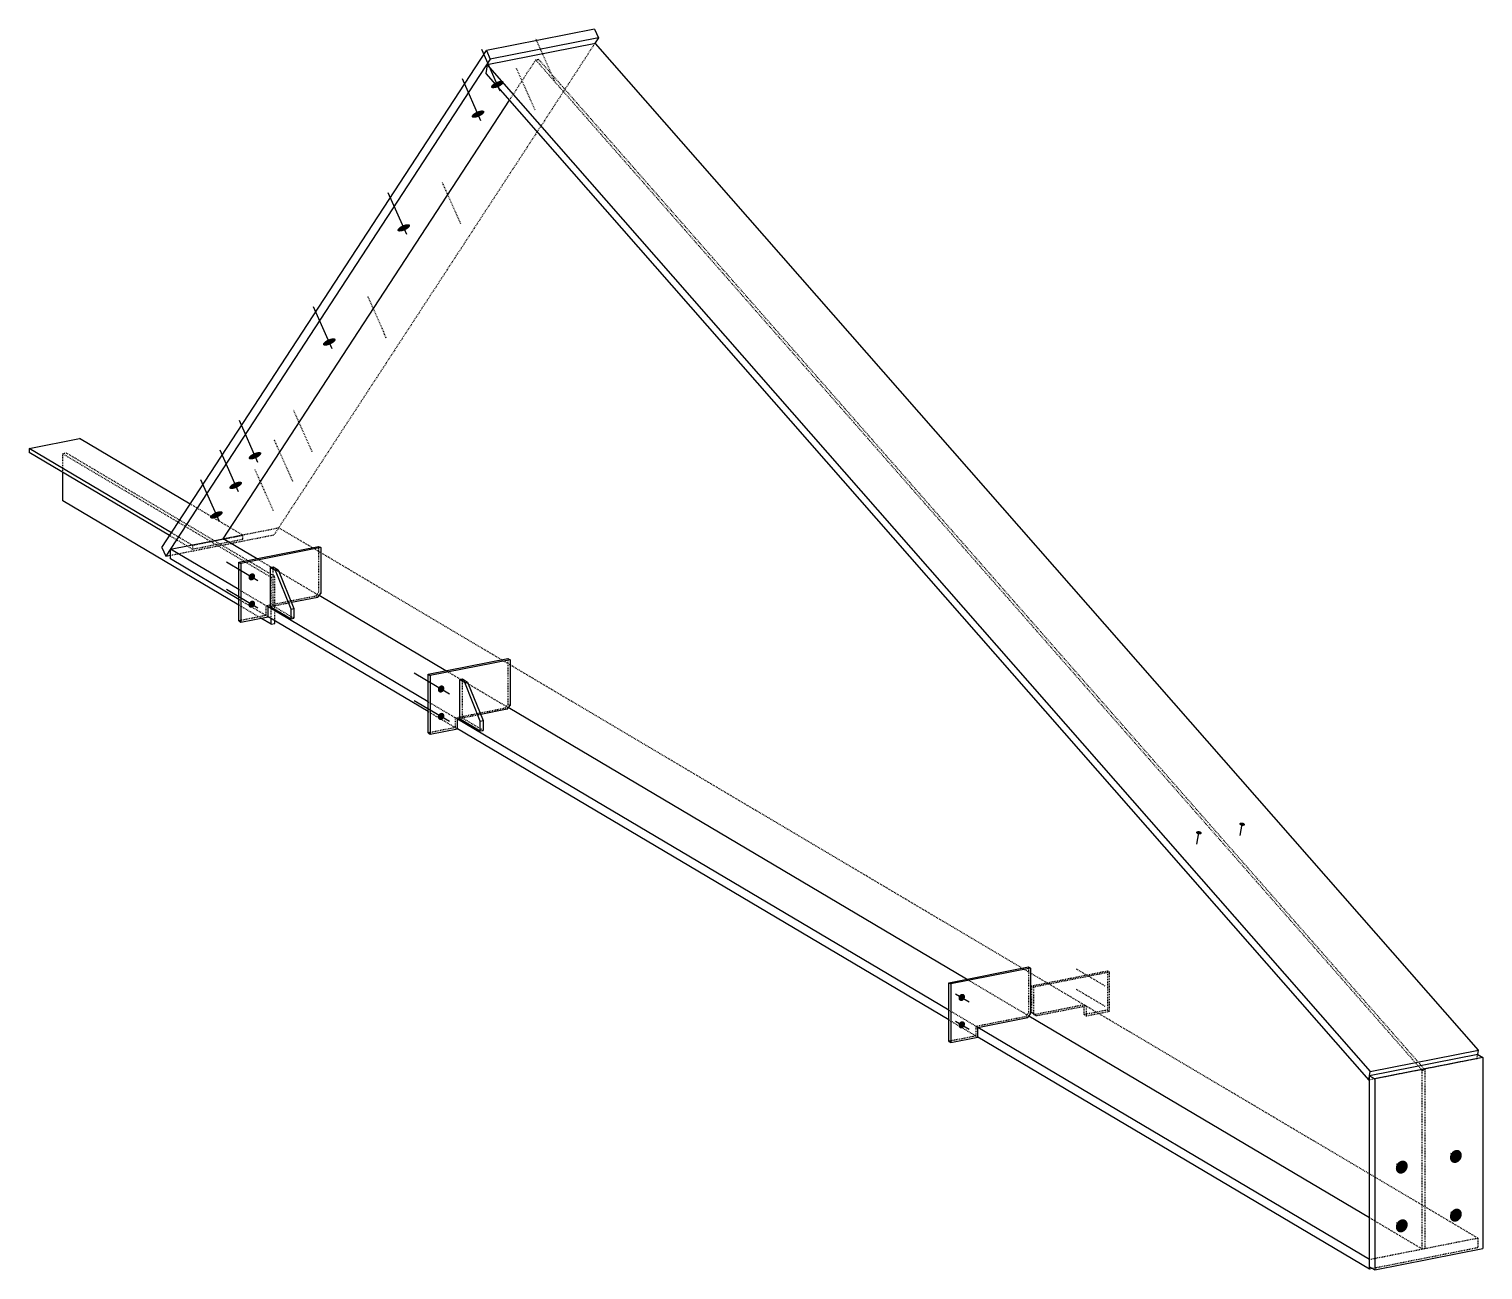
# Model space of a CAD drawing. Header units: millimetres. Extents: x 100 to 51796, y 13 to 3079.
# Drawn here: x 100 to 3591, y 100 to 3079 of the extents above; entities that cross this region are included whole.
import ezdxf

# ---------------------------------------------------------------- set-up
doc = ezdxf.new("R2010")
doc.units = ezdxf.units.MM
doc.linetypes.add('DXK_LINE_DOT2', pattern=[3.9198, 1.9599, -1.9599])
doc.layers.add('STÅL', color=7, linetype='Continuous')

msp = doc.modelspace()

# ---------------------------------------------------------------- hatches: boundary and pattern name
at = {"layer": 'STÅL', "linetype": 'Continuous'}
for points in [[(1221.7, 2951.9), (1224.9, 2953.1), (1228, 2954.1), (1231, 2954.7), (1233.7, 2954.9), (1236, 2954.8), (1237.8, 2954.2), (1239, 2953.4), (1239.5, 2952.1), (1239.4, 2950.7), (1238.6, 2949), (1237.2, 2947.2), (1235.2, 2945.4), (1232.7, 2943.5), (1229.9, 2941.8), (1226.8, 2940.3), (1223.6, 2939.1), (1220.4, 2938.1), (1217.4, 2937.5), (1214.7, 2937.3), (1212.4, 2937.4), (1210.7, 2938), (1209.5, 2938.8), (1209, 2940), (1209.1, 2941.5), (1209.9, 2943.2), (1211.3, 2945), (1213.3, 2946.8), (1215.8, 2948.7), (1218.6, 2950.4)], [(1175.3, 2880.8), (1178.5, 2882.1), (1181.6, 2883), (1184.6, 2883.6), (1187.3, 2883.9), (1189.6, 2883.7), (1191.4, 2883.2), (1192.6, 2882.3), (1193.1, 2881.1), (1193, 2879.6), (1192.2, 2877.9), (1190.8, 2876.2), (1188.8, 2874.3), (1186.3, 2872.5), (1183.5, 2870.8), (1180.4, 2869.3), (1177.2, 2868), (1174.1, 2867), (1171.1, 2866.4), (1168.4, 2866.2), (1166.1, 2866.4), (1164.3, 2866.9), (1163.1, 2867.8), (1162.6, 2869), (1162.7, 2870.5), (1163.5, 2872.1), (1164.9, 2873.9), (1166.9, 2875.8), (1169.4, 2877.6), (1172.2, 2879.3)], [(997, 2607.8), (1000.2, 2609), (1003.4, 2610), (1006.4, 2610.6), (1009.1, 2610.8), (1011.4, 2610.7), (1013.2, 2610.1), (1014.3, 2609.3), (1014.9, 2608), (1014.7, 2606.6), (1013.9, 2604.9), (1012.5, 2603.1), (1010.5, 2601.3), (1008.1, 2599.4), (1005.2, 2597.7), (1002.2, 2596.2), (999, 2595), (995.8, 2594), (992.8, 2593.4), (990.1, 2593.2), (987.8, 2593.3), (986, 2593.9), (984.9, 2594.7), (984.3, 2595.9), (984.5, 2597.4), (985.3, 2599.1), (986.7, 2600.9), (988.7, 2602.7), (991.1, 2604.6), (994, 2606.3)], [(818.1, 2333.7), (821.3, 2335), (824.5, 2335.9), (827.5, 2336.5), (830.2, 2336.8), (832.5, 2336.6), (834.2, 2336.1), (835.4, 2335.2), (836, 2334), (835.8, 2332.5), (835, 2330.8), (833.6, 2329), (831.6, 2327.2), (829.2, 2325.4), (826.3, 2323.7), (823.3, 2322.2), (820.1, 2320.9), (816.9, 2319.9), (813.9, 2319.3), (811.2, 2319.1), (808.9, 2319.3), (807.1, 2319.8), (806, 2320.7), (805.4, 2321.9), (805.6, 2323.4), (806.4, 2325), (807.8, 2326.8), (809.8, 2328.7), (812.2, 2330.5), (815.1, 2332.2)], [(639.9, 2060.7), (643.1, 2061.9), (646.2, 2062.9), (649.2, 2063.5), (651.9, 2063.7), (654.2, 2063.6), (656, 2063), (657.2, 2062.1), (657.7, 2060.9), (657.6, 2059.5), (656.8, 2057.8), (655.4, 2056), (653.4, 2054.1), (650.9, 2052.3), (648.1, 2050.6), (645, 2049.1), (641.8, 2047.9), (638.7, 2046.9), (635.7, 2046.3), (633, 2046.1), (630.7, 2046.2), (628.9, 2046.7), (627.7, 2047.6), (627.2, 2048.8), (627.3, 2050.3), (628.1, 2052), (629.5, 2053.8), (631.5, 2055.6), (634, 2057.4), (636.8, 2059.1)], [(593.5, 1989.6), (596.7, 1990.9), (599.9, 1991.8), (602.9, 1992.4), (605.6, 1992.7), (607.8, 1992.5), (609.6, 1992), (610.8, 1991.1), (611.3, 1989.9), (611.2, 1988.4), (610.4, 1986.7), (609, 1984.9), (607, 1983.1), (604.5, 1981.3), (601.7, 1979.6), (598.6, 1978.1), (595.4, 1976.8), (592.3, 1975.8), (589.3, 1975.2), (586.6, 1975), (584.3, 1975.2), (582.5, 1975.7), (581.3, 1976.6), (580.8, 1977.8), (580.9, 1979.3), (581.7, 1980.9), (583.1, 1982.7), (585.1, 1984.6), (587.6, 1986.4), (590.4, 1988.1)], [(547.1, 1918.6), (550.3, 1919.8), (553.5, 1920.8), (556.5, 1921.4), (559.2, 1921.6), (561.5, 1921.5), (563.2, 1920.9), (564.4, 1920), (565, 1918.8), (564.8, 1917.4), (564, 1915.7), (562.6, 1913.9), (560.6, 1912), (558.2, 1910.2), (555.3, 1908.5), (552.2, 1907), (549.1, 1905.7), (545.9, 1904.8), (542.9, 1904.2), (540.2, 1903.9), (537.9, 1904.1), (536.1, 1904.6), (534.9, 1905.5), (534.4, 1906.7), (534.5, 1908.2), (535.3, 1909.9), (536.8, 1911.7), (538.7, 1913.5), (541.2, 1915.3), (544, 1917)], [(628.4, 1767.8), (629.5, 1769.3), (630.9, 1770.6), (632.3, 1771.6), (633.9, 1772.3), (635.6, 1772.6), (637.2, 1772.5), (638.6, 1772.1), (640, 1771.3), (641.1, 1770.2), (641.9, 1768.9), (642.4, 1767.3), (642.5, 1765.6), (642.4, 1763.8), (641.9, 1762), (641, 1760.3), (640, 1758.8), (638.6, 1757.5), (637.1, 1756.5), (635.6, 1755.8), (633.9, 1755.5), (632.3, 1755.5), (630.8, 1755.9), (629.5, 1756.7), (628.4, 1757.8), (627.6, 1759.2), (627.1, 1760.8), (627, 1762.5), (627.1, 1764.3), (627.6, 1766.1)], [(628.4, 1702), (629.5, 1703.5), (630.9, 1704.8), (632.3, 1705.8), (633.9, 1706.5), (635.6, 1706.8), (637.2, 1706.8), (638.6, 1706.3), (640, 1705.6), (641.1, 1704.5), (641.9, 1703.1), (642.4, 1701.5), (642.5, 1699.8), (642.4, 1698), (641.9, 1696.2), (641, 1694.5), (640, 1693), (638.6, 1691.7), (637.1, 1690.7), (635.6, 1690), (633.9, 1689.7), (632.3, 1689.7), (630.8, 1690.2), (629.5, 1690.9), (628.4, 1692), (627.6, 1693.4), (627.1, 1695), (627, 1696.7), (627.1, 1698.5), (627.6, 1700.3)], [(1082.9, 1498.5), (1084, 1500), (1085.4, 1501.3), (1086.8, 1502.4), (1088.4, 1503), (1090.1, 1503.4), (1091.7, 1503.3), (1093.1, 1502.9), (1094.5, 1502.1), (1095.6, 1501), (1096.4, 1499.6), (1096.9, 1498), (1097, 1496.3), (1096.9, 1494.5), (1096.4, 1492.7), (1095.5, 1491.1), (1094.5, 1489.5), (1093.1, 1488.2), (1091.6, 1487.2), (1090.1, 1486.5), (1088.4, 1486.2), (1086.8, 1486.3), (1085.3, 1486.7), (1084, 1487.5), (1082.9, 1488.6), (1082.1, 1489.9), (1081.6, 1491.5), (1081.5, 1493.3), (1081.6, 1495), (1082.1, 1496.8)], [(1082.9, 1432.7), (1084, 1434.3), (1085.4, 1435.6), (1086.8, 1436.6), (1088.4, 1437.3), (1090.1, 1437.6), (1091.7, 1437.5), (1093.1, 1437.1), (1094.5, 1436.3), (1095.6, 1435.2), (1096.4, 1433.8), (1096.9, 1432.3), (1097, 1430.5), (1096.9, 1428.7), (1096.4, 1427), (1095.5, 1425.3), (1094.5, 1423.7), (1093.1, 1422.4), (1091.6, 1421.4), (1090.1, 1420.8), (1088.4, 1420.4), (1086.8, 1420.5), (1085.3, 1420.9), (1084, 1421.7), (1082.9, 1422.8), (1082.1, 1424.2), (1081.6, 1425.8), (1081.5, 1427.5), (1081.6, 1429.3), (1082.1, 1431.1)], [(2908, 1145.8), (2906.6, 1146.1), (2905.3, 1146.6), (2904.1, 1147.2), (2903.1, 1147.9), (2902.4, 1148.7), (2901.9, 1149.6), (2901.7, 1150.4), (2901.9, 1151.2), (2902.3, 1151.9), (2903, 1152.6), (2904, 1153.1), (2905.1, 1153.4), (2906.5, 1153.6), (2907.9, 1153.6), (2909.3, 1153.5), (2910.7, 1153.1), (2912.1, 1152.6), (2913.2, 1152), (2914.2, 1151.3), (2915, 1150.5), (2915.4, 1149.7), (2915.6, 1148.8), (2915.5, 1148), (2915, 1147.3), (2914.3, 1146.7), (2913.3, 1146.2), (2912.2, 1145.8), (2910.9, 1145.6), (2909.5, 1145.6)], [(3011.9, 1166.3), (3010.5, 1166.6), (3009.2, 1167.1), (3008, 1167.7), (3007, 1168.4), (3006.3, 1169.2), (3005.8, 1170.1), (3005.7, 1170.9), (3005.8, 1171.7), (3006.2, 1172.4), (3006.9, 1173.1), (3007.9, 1173.6), (3009.1, 1173.9), (3010.4, 1174.1), (3011.8, 1174.1), (3013.2, 1174), (3014.7, 1173.6), (3016, 1173.2), (3017.2, 1172.6), (3018.1, 1171.8), (3018.9, 1171), (3019.3, 1170.2), (3019.5, 1169.4), (3019.4, 1168.6), (3018.9, 1167.8), (3018.2, 1167.2), (3017.3, 1166.7), (3016.1, 1166.3), (3014.8, 1166.2), (3013.4, 1166.1)], [(2332.9, 758), (2334, 759.6), (2335.4, 760.9), (2336.8, 761.9), (2338.4, 762.5), (2340.1, 762.9), (2341.7, 762.8), (2343.1, 762.4), (2344.5, 761.6), (2345.6, 760.5), (2346.4, 759.1), (2346.9, 757.5), (2347, 755.8), (2346.9, 754), (2346.4, 752.3), (2345.5, 750.6), (2344.5, 749), (2343.1, 747.7), (2341.6, 746.7), (2340.1, 746), (2338.4, 745.7), (2336.8, 745.8), (2335.3, 746.2), (2334, 747), (2332.9, 748.1), (2332.1, 749.5), (2331.6, 751), (2331.5, 752.8), (2331.6, 754.6), (2332.1, 756.3)], [(2332.9, 692.2), (2334, 693.8), (2335.4, 695.1), (2336.8, 696.1), (2338.4, 696.8), (2340.1, 697.1), (2341.7, 697), (2343.1, 696.6), (2344.5, 695.8), (2345.6, 694.7), (2346.4, 693.4), (2346.9, 691.8), (2347, 690), (2346.9, 688.3), (2346.4, 686.5), (2345.5, 684.8), (2344.5, 683.3), (2343.1, 682), (2341.6, 680.9), (2340.1, 680.3), (2338.4, 679.9), (2336.8, 680), (2335.3, 680.4), (2334, 681.2), (2332.9, 682.3), (2332.1, 683.7), (2331.6, 685.3), (2331.5, 687), (2331.6, 688.8), (2332.1, 690.6)], [(3514, 379.3), (3516, 382.1), (3518.4, 384.5), (3521.2, 386.3), (3524.1, 387.6), (3527.1, 388.2), (3530, 388.1), (3532.7, 387.3), (3535.1, 385.9), (3537.1, 383.8), (3538.6, 381.3), (3539.6, 378.4), (3539.9, 375.3), (3539.5, 372), (3538.6, 368.7), (3537.1, 365.6), (3535.1, 362.8), (3532.7, 360.4), (3530, 358.6), (3527.1, 357.3), (3524.1, 356.7), (3521.1, 356.8), (3518.4, 357.6), (3516, 359.1), (3514, 361.1), (3512.5, 363.6), (3511.6, 366.5), (3511.3, 369.7), (3511.6, 372.9), (3512.5, 376.2)], [(3384.1, 353.7), (3386.1, 356.5), (3388.5, 358.8), (3391.3, 360.7), (3394.2, 361.9), (3397.2, 362.5), (3400.1, 362.4), (3402.8, 361.6), (3405.2, 360.2), (3407.2, 358.2), (3408.7, 355.7), (3409.6, 352.8), (3410, 349.6), (3409.6, 346.3), (3408.7, 343.1), (3407.2, 340), (3405.2, 337.2), (3402.8, 334.8), (3400.1, 332.9), (3397.2, 331.7), (3394.2, 331.1), (3391.2, 331.2), (3388.5, 332), (3386.1, 333.4), (3384.1, 335.4), (3382.6, 337.9), (3381.7, 340.8), (3381.4, 344), (3381.7, 347.3), (3382.6, 350.6)], [(3514, 238.4), (3516, 241.2), (3518.4, 243.5), (3521.2, 245.4), (3524.1, 246.6), (3527.1, 247.2), (3530, 247.1), (3532.7, 246.3), (3535.1, 244.9), (3537.1, 242.9), (3538.6, 240.4), (3539.6, 237.5), (3539.9, 234.3), (3539.5, 231), (3538.6, 227.8), (3537.1, 224.7), (3535.1, 221.9), (3532.7, 219.5), (3530, 217.6), (3527.1, 216.4), (3524.1, 215.8), (3521.1, 215.9), (3518.4, 216.7), (3516, 218.1), (3514, 220.1), (3512.5, 222.6), (3511.6, 225.5), (3511.3, 228.7), (3511.6, 232), (3512.5, 235.2)], [(3384.1, 212.7), (3386.1, 215.5), (3388.5, 217.9), (3391.3, 219.7), (3394.2, 221), (3397.2, 221.6), (3400.1, 221.5), (3402.8, 220.7), (3405.2, 219.3), (3407.2, 217.2), (3408.7, 214.7), (3409.6, 211.8), (3410, 208.7), (3409.6, 205.4), (3408.7, 202.1), (3407.2, 199), (3405.2, 196.2), (3402.8, 193.8), (3400.1, 192), (3397.2, 190.7), (3394.2, 190.1), (3391.2, 190.2), (3388.5, 191), (3386.1, 192.5), (3384.1, 194.5), (3382.6, 197), (3381.7, 199.9), (3381.4, 203), (3381.7, 206.3), (3382.6, 209.6)]]:
    msp.add_hatch(color=96, dxfattribs=at).paths.add_polyline_path(points)

# ---------------------------------------------------------------- linework, layer by layer
at = {"layer": 'STÅL', "color": 2, "linetype": 'Continuous'}
for p, q in [((1457.8, 3079.3), (1198, 3028)), ((1457.8, 3079.3), (1467.1, 3058.2)), ((1460, 3044.4), (1200.2, 2993.1)), ((1467.1, 3058.2), (1207.3, 3006.9)), ((1467.1, 3058.2), (1457.9, 3044)), ((3579.8, 627.7), (1460, 3044.4)), ((419, 1834.8), (1198, 3028)), ((1207.3, 3006.9), (428.4, 1813.7)), ((1198, 3028), (1207.3, 3006.9)), ((1200.2, 2993.1), (1196.7, 2972.6)), ((1196.7, 2972.6), (3316.5, 555.9)), ((1200.2, 2993.1), (3320, 576.4)), ((565.9, 1855.6), (1253.1, 2908.3)), ((100, 2072.4), (221.2, 2096.3)), ((487, 1938.9), (221.2, 2096.3)), ((441.9, 1869.8), (100, 2072.4)), ((100, 2072.4), (100, 2063)), ((437.5, 1863), (100, 2063)), ((181.3, 1946.5), (181.3, 2014.8)), ((603.8, 1696.2), (181.3, 1946.5)), ((439.5, 1830.6), (565.9, 1855.6)), ((646.4, 1807.9), (565.9, 1855.6)), ((419, 1834.8), (428.4, 1813.7)), ((428.4, 1813.7), (439.5, 1815.9)), ((439.5, 1807.1), (439.5, 1830.6)), ((603.8, 1733.3), (439.5, 1830.6)), ((603.8, 1709.8), (439.5, 1807.1)), ((1100.9, 1538.6), (796.1, 1719.2)), ((1058.3, 1464), (673.7, 1691.9)), ((681.3, 1650.3), (656.5, 1665)), ((1058.3, 1440.6), (673.7, 1668.4)), ((681.3, 1650.3), (681.3, 1663.9)), ((681.3, 1650.3), (690, 1652)), ((690, 1652), (690, 1658.7)), ((2350.9, 798.1), (1250.6, 1450)), ((2308.3, 723.6), (1128.2, 1422.6)), ((2308.3, 700.1), (1128.2, 1399.1)), ((3318.2, 225.1), (2500.6, 709.5)), ((3318.2, 125.3), (2378.2, 682.1)), ((3318.2, 101.8), (2378.2, 658.6)), ((3578, 617.3), (3318.2, 566)), ((3320, 576.4), (3579.8, 627.7)), ((3590.5, 609.9), (3330.7, 558.6)), ((3578, 617.3), (3579.8, 627.7)), ((3578, 617.3), (3590.5, 609.9)), ((3590.5, 609.9), (3590.5, 151.3)), ((3316.5, 555.9), (3320, 576.4)), ((3318.2, 566), (3330.7, 558.6)), ((3318.2, 107.4), (3318.2, 566)), ((3330.7, 558.6), (3330.7, 100)), ((3318.2, 556.3), (3316.5, 555.9)), ((3330.7, 100), (3590.5, 151.3)), ((3318.2, 101.8), (3318.2, 125.3)), ((3318.2, 107.4), (3330.7, 100)), ((3325.4, 103.2), (3318.2, 101.8))]:
    msp.add_line(p, q, dxfattribs=at)
at = {"layer": 'STÅL', "color": 7, "linetype": 'DXK_LINE_DOT2'}
for p, q in [((1457.9, 3044), (688.2, 1865)), ((1253.1, 2908.3), (1316.4, 3005.2)), ((1316.4, 3005.2), (1323.3, 3006.6)), ((3444.7, 579), (1316.4, 3005.2)), ((3451.6, 580.3), (1323.3, 3006.6)), ((190, 2061), (181.3, 2059.3)), ((690, 1764.8), (190, 2061)), ((181.3, 2014.8), (181.3, 2059.3)), ((181.3, 2059.3), (681.3, 1763.1)), ((613.3, 1864.1), (487, 1938.9)), ((492, 1830.7), (437.5, 1863)), ((439.5, 1815.9), (688.2, 1865)), ((492, 1840.1), (441.9, 1869.8)), ((492, 1840.1), (613.3, 1864.1)), ((492, 1830.7), (613.3, 1854.7)), ((565.9, 1855.6), (699.3, 1881.9)), ((613.3, 1854.7), (613.3, 1864.1)), ((3578, 176.6), (699.3, 1881.9)), ((492, 1840.1), (492, 1830.7)), ((796.1, 1719.2), (646.4, 1807.9)), ((681.3, 1763.1), (690, 1764.8)), ((681.3, 1663.9), (681.3, 1763.1)), ((690, 1658.7), (690, 1764.8)), ((673.7, 1691.9), (603.8, 1733.3)), ((673.7, 1668.4), (603.8, 1709.8)), ((656.5, 1665), (603.8, 1696.2)), ((1250.6, 1450), (1100.9, 1538.6)), ((1128.2, 1422.6), (1058.3, 1464)), ((1128.2, 1399.1), (1058.3, 1440.6)), ((2500.6, 709.5), (2350.9, 798.1)), ((2378.2, 682.1), (2308.3, 723.6)), ((2378.2, 658.6), (2308.3, 700.1)), ((3576.3, 607.2), (3318.2, 556.3)), ((3576.3, 607.2), (3578, 617.3)), ((3451.6, 580.3), (3444.7, 579)), ((3444.7, 150.2), (3444.7, 579)), ((3451.6, 151.6), (3451.6, 580.3)), ((3444.7, 150.2), (3318.2, 225.1)), ((3318.2, 125.3), (3578, 176.6)), ((3578, 176.6), (3578, 153.1)), ((3578, 153.1), (3325.4, 103.2))]:
    msp.add_line(p, q, dxfattribs=at)
at = {"layer": 'STÅL', "color": 96, "linetype": 'DXK_LINE_DOT2'}
for p, q in [((1361.2, 2955.7), (1316.7, 3056.2)), ((1314.9, 2884.7), (1270.3, 2985.1)), ((1136.6, 2611.6), (1092.1, 2712.1)), ((957.7, 2337.5), (913.1, 2438)), ((779.5, 2064.5), (734.9, 2165)), ((733.1, 1993.4), (688.5, 2093.9)), ((686.7, 1922.4), (642.1, 2022.9)), ((2613.9, 823), (2682.7, 782.3)), ((2613.9, 774.1), (2682.7, 733.4))]:
    msp.add_line(p, q, dxfattribs=at)
at = {"layer": 'STÅL', "color": 96, "linetype": 'Continuous'}
for p, q in [((1231.3, 2930.1), (1186.8, 3030.5)), ((1185, 2859), (1140.4, 2959.5)), ((1006.7, 2586), (962.2, 2686.4)), ((827.8, 2311.9), (783.2, 2412.4)), ((649.6, 2038.8), (605, 2139.3)), ((603.2, 1967.8), (558.6, 2068.3)), ((556.8, 1896.7), (512.2, 1997.2)), ((574.2, 1799.9), (649.2, 1755.4)), ((574.2, 1734.1), (649.2, 1689.7)), ((1024.2, 1533.3), (1109.2, 1482.9)), ((1024.2, 1467.5), (1109.2, 1417.2)), ((3008, 1143.1), (3012.6, 1170.1)), ((2904, 1122.6), (2908.7, 1149.6)), ((2324.2, 763.2), (2356.7, 743.9)), ((2324.2, 697.4), (2356.7, 678.1)), ((3401.9, 343.1), (3383.2, 354.2)), ((3531.8, 368.8), (3513.1, 379.9)), ((3401.9, 202.2), (3383.2, 213.3)), ((3531.8, 227.8), (3513.1, 238.9))]:
    msp.add_line(p, q, dxfattribs=at)
at = {"layer": 'STÅL', "color": 4, "linetype": 'Continuous'}
for p, q in [((603.8, 1799.5), (795.2, 1837.2)), ((800.2, 1834.3), (608.8, 1796.5)), ((795.2, 1837.2), (800.2, 1834.3)), ((800.2, 1834.3), (800.2, 1724.3)), ((603.8, 1658.5), (603.8, 1799.5)), ((603.8, 1799.5), (608.8, 1796.5)), ((608.8, 1796.5), (608.8, 1655.5)), ((678.9, 1786.8), (685.8, 1788.2)), ((678.9, 1786.8), (678.9, 1692.9)), ((691.4, 1779.4), (678.9, 1786.8)), ((685.8, 1788.2), (698.3, 1780.8)), ((691.4, 1779.4), (698.3, 1780.8)), ((698.3, 1780.8), (735.8, 1688.1)), ((728.9, 1686.8), (691.4, 1779.4)), ((729.8, 1702.9), (793.2, 1715.5)), ((793.2, 1715.5), (800.2, 1724.3)), ((673.7, 1691.9), (678.9, 1692.9)), ((673.7, 1668.4), (673.7, 1691.9)), ((678.9, 1692.9), (728.9, 1663.3)), ((728.9, 1686.8), (735.8, 1688.1)), ((728.9, 1663.3), (728.9, 1686.8)), ((735.8, 1688.1), (735.8, 1664.6)), ((603.8, 1658.5), (608.8, 1655.5)), ((608.8, 1655.5), (673.7, 1668.4)), ((728.9, 1663.3), (735.8, 1664.6)), ((1058.3, 1530.2), (1249.7, 1568)), ((1254.7, 1565), (1063.3, 1527.2)), ((1249.7, 1568), (1254.7, 1565)), ((1254.7, 1565), (1254.7, 1455.1)), ((1058.3, 1389.3), (1058.3, 1530.2)), ((1058.3, 1530.2), (1063.3, 1527.2)), ((1063.3, 1527.2), (1063.3, 1386.3)), ((1133.4, 1517.6), (1140.3, 1519)), ((1133.4, 1517.6), (1133.4, 1423.6)), ((1145.9, 1510.2), (1133.4, 1517.6)), ((1140.3, 1519), (1152.8, 1511.6)), ((1145.9, 1510.2), (1152.8, 1511.6)), ((1183.4, 1417.5), (1145.9, 1510.2)), ((1152.8, 1511.6), (1190.3, 1418.9)), ((1247.7, 1446.2), (1184.3, 1433.7)), ((1247.7, 1446.2), (1254.7, 1455.1)), ((1063.3, 1386.3), (1128.2, 1399.1)), ((1133.4, 1423.6), (1128.2, 1422.6)), ((1128.2, 1399.1), (1128.2, 1422.6)), ((1133.4, 1423.6), (1183.4, 1394)), ((1183.4, 1417.5), (1190.3, 1418.9)), ((1183.4, 1394), (1183.4, 1417.5)), ((1190.3, 1418.9), (1190.3, 1395.4)), ((1058.3, 1389.3), (1063.3, 1386.3)), ((1183.4, 1394), (1190.3, 1395.4)), ((2308.3, 789.7), (2499.7, 827.5)), ((2504.7, 824.5), (2313.3, 786.7)), ((2499.7, 827.5), (2504.7, 824.5)), ((2504.7, 824.5), (2504.7, 714.6)), ((2308.3, 648.8), (2308.3, 789.7)), ((2308.3, 789.7), (2313.3, 786.7)), ((2313.3, 786.7), (2313.3, 645.8)), ((2378.2, 682.1), (2497.7, 705.7)), ((2497.7, 705.7), (2504.7, 714.6)), ((2378.2, 658.6), (2378.2, 682.1)), ((2308.3, 648.8), (2313.3, 645.8)), ((2313.3, 645.8), (2378.2, 658.6))]:
    msp.add_line(p, q, dxfattribs=at)
at = {"layer": 'STÅL', "color": 30, "linetype": 'DXK_LINE_DOT2'}
for p, q in [((795.2, 1837.2), (795.2, 1727.3)), ((685.8, 1694.2), (685.8, 1788.2)), ((668.7, 1694.8), (788.2, 1718.4)), ((795.2, 1727.3), (788.2, 1718.4)), ((788.2, 1718.4), (793.2, 1715.5)), ((800.2, 1724.3), (795.2, 1727.3)), ((668.7, 1694.8), (668.7, 1671.3)), ((678.9, 1692.9), (729.8, 1702.9)), ((735.8, 1664.6), (685.8, 1694.2)), ((668.7, 1671.3), (603.8, 1658.5)), ((1249.7, 1568), (1249.7, 1458.1)), ((1140.3, 1425), (1140.3, 1519)), ((1123.2, 1425.6), (1242.7, 1449.2)), ((1184.3, 1433.7), (1133.4, 1423.6)), ((1249.7, 1458.1), (1242.7, 1449.2)), ((1242.7, 1449.2), (1247.7, 1446.2)), ((1254.7, 1455.1), (1249.7, 1458.1)), ((1123.2, 1402.1), (1058.3, 1389.3)), ((1123.2, 1425.6), (1123.2, 1402.1)), ((1190.3, 1395.4), (1140.3, 1425)), ((2499.7, 827.5), (2499.7, 717.6)), ((2506.6, 781.9), (2689.3, 818)), ((2694.3, 815), (2511.6, 778.9)), ((2689.3, 818), (2689.3, 724)), ((2689.3, 818), (2694.3, 815)), ((2694.3, 721), (2694.3, 815)), ((2506.6, 781.9), (2506.6, 718.9)), ((2506.6, 781.9), (2511.6, 778.9)), ((2511.6, 778.9), (2511.6, 716)), ((2633, 736.4), (2513.5, 712.8)), ((2638, 733.4), (2518.5, 709.8)), ((2633, 736.4), (2638, 733.4)), ((2633, 712.9), (2633, 736.4)), ((2638, 733.4), (2638, 709.9)), ((2373.2, 685.1), (2492.7, 708.7)), ((2499.7, 717.6), (2492.7, 708.7)), ((2492.7, 708.7), (2497.7, 705.7)), ((2504.7, 714.6), (2499.7, 717.6)), ((2506.6, 718.9), (2511.6, 716)), ((2513.5, 712.8), (2506.6, 718.9)), ((2511.6, 716), (2518.5, 709.8)), ((2518.5, 709.8), (2513.5, 712.8)), ((2689.3, 724), (2633, 712.9)), ((2633, 712.9), (2638, 709.9)), ((2638, 709.9), (2694.3, 721)), ((2689.3, 724), (2694.3, 721)), ((2373.2, 685.1), (2373.2, 661.6)), ((2373.2, 661.6), (2308.3, 648.8))]:
    msp.add_line(p, q, dxfattribs=at)

doc.saveas('drawing.dxf')
